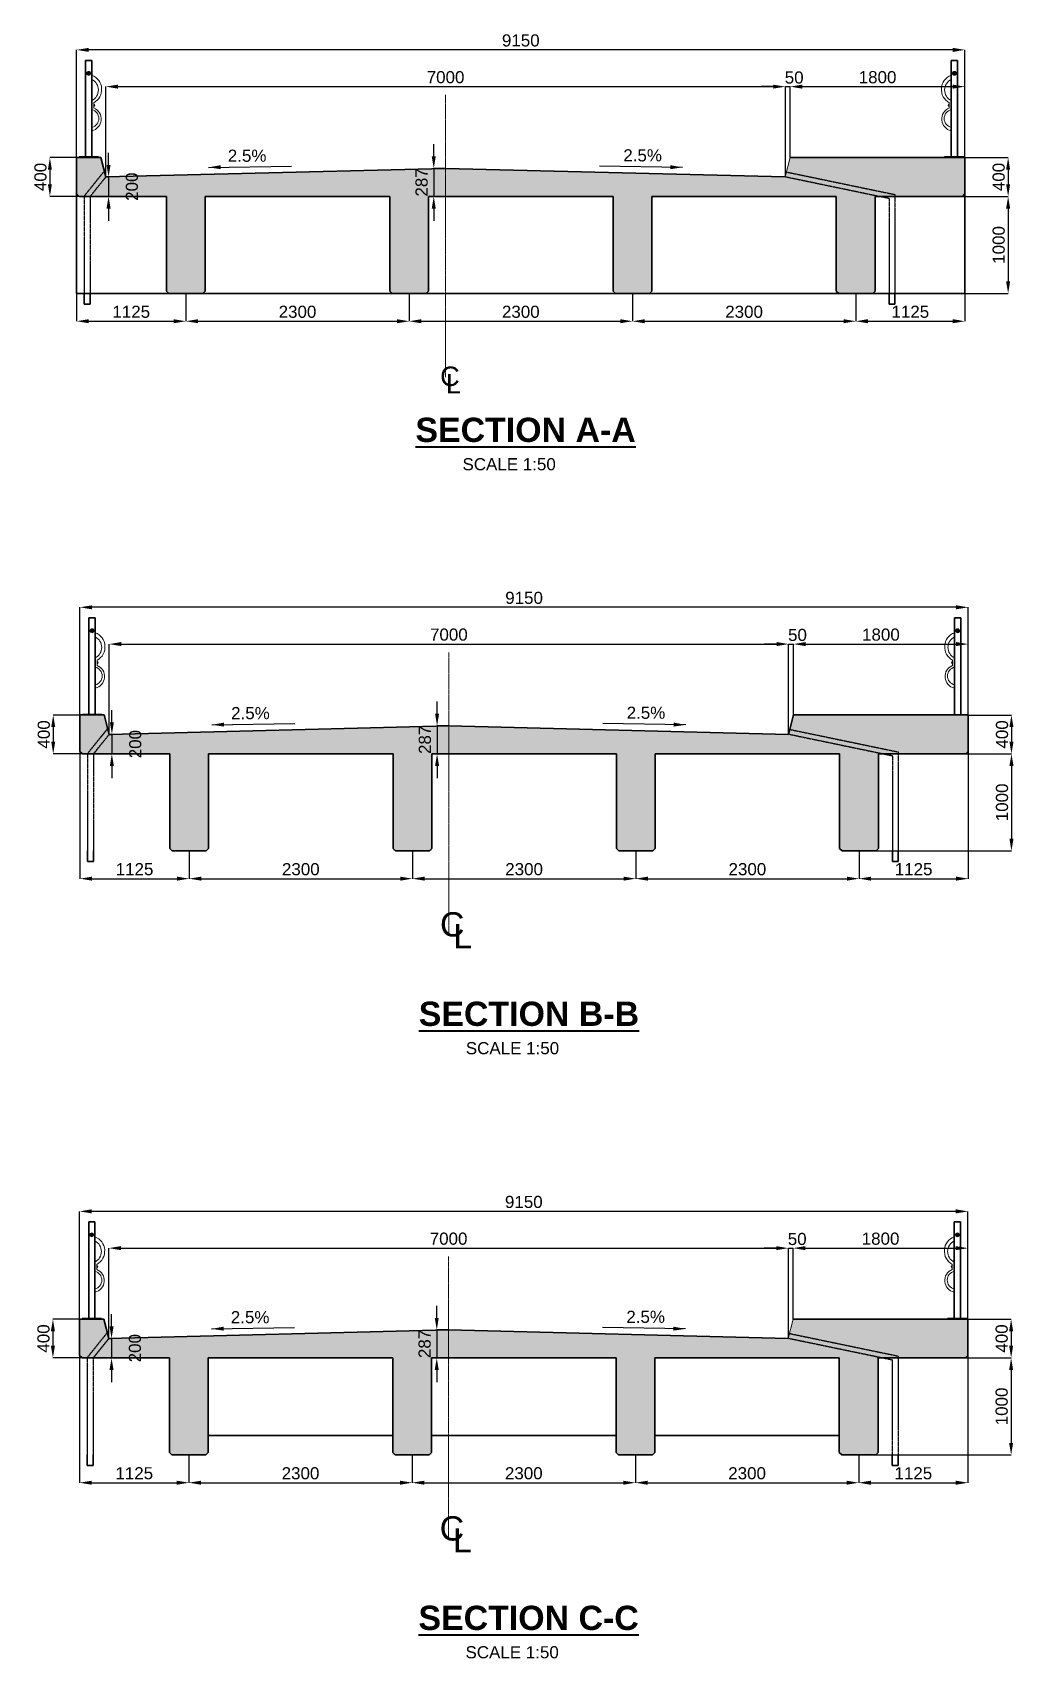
# Model space of a CAD drawing. Header units: millimetres. Extents: x -1307360 to -9241, y 140559 to 432424.
# Drawn here: x -576669 to -556460, y 295178 to 328675 of the extents above; entities that cross this region are included whole.
import ezdxf

# ---------------------------------------------------------------- set-up
doc = ezdxf.new("R2010")
doc.units = ezdxf.units.MM
doc.header["$MEASUREMENT"] = 0
doc.linetypes.add('CENTER2', pattern=[1.125, 0.75, -0.125, 0.125, -0.125])
doc.linetypes.add('DASHED2', pattern=[0.375, 0.25, -0.125])
for name, color, linetype, lineweight in [('centreline', 4, 'CENTER2', 15), ('dimension', 252, 'Continuous', 20), ('hatch', 9, 'Continuous', 18), ('hidden', 5, 'DASHED2', 30), ('lettering', 120, 'Continuous', 25), ('outline', 3, 'Continuous', 35), ('titles', 2, 'Continuous', 40)]:
    doc.layers.add(name, color=color, linetype=linetype, lineweight=lineweight)
doc.styles.add('ARIAL', font='arial.ttf')
doc.dimstyles.new('Dimstyle_100', dxfattribs={"dimtxt": 250, "dimasz": 250, "dimexe": 66, "dimexo": 50, "dimgap": 50, "dimtad": 1, "dimdec": 0, "dimzin": 0, "dimdsep": 46, "dimtxsty": 'ARIAL', "dimcen": 0.09, "dimclrd": 256, "dimclre": 256, "dimclrt": 1, "dimadec": 0, "dimazin": 0, "dimtfac": 1, "dimtdec": 0, "dimtmove": 2, "dimatfit": 3, "dimfxl": 1, "dimtolj": 1, "dimtzin": 0, "dimarcsym": 0})
doc.dimstyles.new('scale_50', dxfattribs={"dimtxt": 250, "dimasz": 250, "dimexe": 0.25, "dimexo": 0.25, "dimgap": 66, "dimtad": 1, "dimdec": 0, "dimlfac": 0.5, "dimzin": 0, "dimdsep": 46, "dimtxsty": 'ARIAL', "dimcen": 0.09, "dimclrd": 4, "dimclre": 5, "dimclrt": 1, "dimadec": 0, "dimazin": 0, "dimtfac": 1, "dimtdec": 0, "dimtmove": 2, "dimatfit": 3, "dimfxl": 1, "dimtolj": 1, "dimtzin": 0, "dimarcsym": 0})

msp = doc.modelspace()

# ---------------------------------------------------------------- texts
at = {"layer": 'lettering', "attachment_point": 1, "style": 'ARIAL'}
for s, insert, char_height, width in [('2.5%', (-564497.9, 326270.6), 250, 1634.544), ('2.5%', (-572646.2, 326262.6), 250, 1634.544), ('C', (-568271.8, 321792.9), 400, 1634.544), ('L', (-568152.5, 321640), 400, 1867.401), ('2.5%', (-572577.4, 314778.6), 250, 1634.544), ('2.5%', (-564429.1, 314786.6), 250, 1634.544), ('C', (-568274.4, 310552.3), 500, 1634.544), ('L', (-567999.7, 310307), 500, 1867.401), ('2.5%', (-572584.1, 302333.8), 250, 1634.544), ('2.5%', (-564435.8, 302341.8), 250, 1634.544), ('C', (-568281.1, 298107.6), 500, 1634.544), ('L', (-568006.4, 297862.3), 500, 1867.401)]:
    msp.add_mtext(s, dxfattribs=dict(at, insert=insert, char_height=char_height, width=width))
at = {"layer": 'titles', "char_height": 400, "width": 14716.524, "attachment_point": 1, "style": 'ARIAL'}
for s, insert in [('{\\fArial|b1|i0|c0|p34;\\H1.25x;\\LSECTION A-A\\l\\P\\fArial|b0|i0|c0|p34;\\H0.5x;          SCALE 1:50}', (-568781.2, 320739.9)), ('{\\fArial|b1|i0|c0|p34;\\H1.25x;\\LSECTION B-B\\l\\P\\fArial|b0|i0|c0|p34;\\H0.5x;          SCALE 1:50}', (-568712.4, 308709.5)), ('{\\fArial|b1|i0|c0|p34;\\H1.25x;\\LSECTION C-C\\l\\P\\fArial|b0|i0|c0|p34;\\H0.5x;          SCALE 1:50}', (-568719.1, 296264.7))]:
    msp.add_mtext(s, dxfattribs=dict(at, insert=insert))

# ---------------------------------------------------------------- blocks, each defined once
blk = doc.blocks.new('*D12')
at = {"layer": 'Defpoints', "color": 0, "transparency": 16777216}
for p in [(-575160, 325699), (-575160, 325299), (-575103, 325299)]:
    blk.add_point(p, dxfattribs=at)
at = {"layer": 'dimension', "color": 4, "lineweight": -2, "transparency": 16777216}
for p, q in [((-575103, 325949), (-575103, 326199)), ((-575103, 325699), (-575103, 325299)), ((-575103, 325049), (-575103, 324799))]:
    blk.add_line(p, q, dxfattribs=at)
at = {"layer": 'dimension', "color": 5, "lineweight": -2, "transparency": 16777216}
for p, q in [((-575160, 325699), (-575103, 325699)), ((-575160, 325299), (-575103, 325299))]:
    blk.add_line(p, q, dxfattribs=at)
at = {"layer": 'dimension', "color": 4, "transparency": 16777216}
for points in [[(-575145, 325949), (-575061, 325949), (-575103, 325699)], [(-575145, 325049), (-575061, 325049), (-575103, 325299)]]:
    blk.add_solid(points, dxfattribs=at)
at = {"layer": 'dimension', "color": 1, "transparency": 16777216, "insert": (-574621, 325499), "char_height": 250, "attachment_point": 5, "rotation": 90, "style": 'ARIAL'}
blk.add_mtext('\\A1;200', dxfattribs=at)
blk = doc.blocks.new('*D0')
at = {"layer": 'Defpoints', "color": 0, "transparency": 16777216}
for p in [(-575760, 328318), (-575760, 326099), (-557460, 326099)]:
    blk.add_point(p, dxfattribs=at)
at = {"layer": 'dimension', "color": 5, "lineweight": -2, "transparency": 16777216}
for p, q in [((-575760, 326099), (-575760, 328318)), ((-557460, 326099), (-557460, 328318))]:
    blk.add_line(p, q, dxfattribs=at)
at = {"layer": 'dimension', "color": 4, "lineweight": -2, "transparency": 16777216}
blk.add_line((-557710, 328318), (-575510, 328318), dxfattribs=at)
at = {"layer": 'dimension', "color": 4, "transparency": 16777216}
for points in [[(-575510, 328359), (-575510, 328276), (-575760, 328318)], [(-557710, 328359), (-557710, 328276), (-557460, 328318)]]:
    blk.add_solid(points, dxfattribs=at)
at = {"layer": 'dimension', "color": 1, "transparency": 16777216, "insert": (-566610, 328511), "char_height": 250, "attachment_point": 5, "style": 'ARIAL'}
blk.add_mtext('\\A1;9150', dxfattribs=at)
blk = doc.blocks.new('*D13')
at = {"layer": 'Defpoints', "color": 0, "transparency": 16777216}
for p in [(-575760, 323299), (-573510, 323299), (-573510, 322727)]:
    blk.add_point(p, dxfattribs=at)
at = {"layer": 'dimension', "color": 5, "lineweight": -2, "transparency": 16777216}
for p, q in [((-575760, 323299), (-575760, 322727)), ((-573510, 323299), (-573510, 322727))]:
    blk.add_line(p, q, dxfattribs=at)
at = {"layer": 'dimension', "color": 4, "lineweight": -2, "transparency": 16777216}
blk.add_line((-575510, 322727), (-573760, 322727), dxfattribs=at)
at = {"layer": 'dimension', "color": 4, "transparency": 16777216}
for points in [[(-575510, 322769), (-575510, 322686), (-575760, 322727)], [(-573760, 322769), (-573760, 322686), (-573510, 322727)]]:
    blk.add_solid(points, dxfattribs=at)
at = {"layer": 'dimension', "color": 1, "transparency": 16777216, "insert": (-574635, 322921), "char_height": 250, "attachment_point": 5, "style": 'ARIAL'}
blk.add_mtext('\\A1;1125', dxfattribs=at)
blk = doc.blocks.new('*D14')
at = {"layer": 'Defpoints', "color": 0, "transparency": 16777216}
for p in [(-573510, 323299), (-568910, 323299), (-568910, 322727)]:
    blk.add_point(p, dxfattribs=at)
at = {"layer": 'dimension', "color": 5, "lineweight": -2, "transparency": 16777216}
for p, q in [((-573510, 323299), (-573510, 322727)), ((-568910, 323299), (-568910, 322727))]:
    blk.add_line(p, q, dxfattribs=at)
at = {"layer": 'dimension', "color": 4, "lineweight": -2, "transparency": 16777216}
blk.add_line((-573260, 322727), (-569160, 322727), dxfattribs=at)
at = {"layer": 'dimension', "color": 4, "transparency": 16777216}
for points in [[(-573260, 322769), (-573260, 322686), (-573510, 322727)], [(-569160, 322769), (-569160, 322686), (-568910, 322727)]]:
    blk.add_solid(points, dxfattribs=at)
at = {"layer": 'dimension', "color": 1, "transparency": 16777216, "insert": (-571210, 322921), "char_height": 250, "attachment_point": 5, "style": 'ARIAL'}
blk.add_mtext('\\A1;2300', dxfattribs=at)
blk = doc.blocks.new('*D1')
at = {"layer": 'Defpoints', "color": 0, "transparency": 16777216}
for p in [(-568910, 323299), (-564310, 323299), (-564310, 322727)]:
    blk.add_point(p, dxfattribs=at)
at = {"layer": 'dimension', "color": 5, "lineweight": -2, "transparency": 16777216}
for p, q in [((-568910, 323299), (-568910, 322727)), ((-564310, 323299), (-564310, 322727))]:
    blk.add_line(p, q, dxfattribs=at)
at = {"layer": 'dimension', "color": 4, "lineweight": -2, "transparency": 16777216}
blk.add_line((-568660, 322727), (-564560, 322727), dxfattribs=at)
at = {"layer": 'dimension', "color": 4, "transparency": 16777216}
for points in [[(-568660, 322769), (-568660, 322686), (-568910, 322727)], [(-564560, 322769), (-564560, 322686), (-564310, 322727)]]:
    blk.add_solid(points, dxfattribs=at)
at = {"layer": 'dimension', "color": 1, "transparency": 16777216, "insert": (-566610, 322921), "char_height": 250, "attachment_point": 5, "style": 'ARIAL'}
blk.add_mtext('\\A1;2300', dxfattribs=at)
blk = doc.blocks.new('*D15')
at = {"layer": 'Defpoints', "color": 0, "transparency": 16777216}
for p in [(-564310, 323299), (-559710, 323299), (-559710, 322727)]:
    blk.add_point(p, dxfattribs=at)
at = {"layer": 'dimension', "color": 5, "lineweight": -2, "transparency": 16777216}
for p, q in [((-564310, 323299), (-564310, 322727)), ((-559710, 323299), (-559710, 322727))]:
    blk.add_line(p, q, dxfattribs=at)
at = {"layer": 'dimension', "color": 4, "lineweight": -2, "transparency": 16777216}
blk.add_line((-564060, 322727), (-559960, 322727), dxfattribs=at)
at = {"layer": 'dimension', "color": 4, "transparency": 16777216}
for points in [[(-564060, 322769), (-564060, 322686), (-564310, 322727)], [(-559960, 322769), (-559960, 322686), (-559710, 322727)]]:
    blk.add_solid(points, dxfattribs=at)
at = {"layer": 'dimension', "color": 1, "transparency": 16777216, "insert": (-562010, 322921), "char_height": 250, "attachment_point": 5, "style": 'ARIAL'}
blk.add_mtext('\\A1;2300', dxfattribs=at)
blk = doc.blocks.new('*D16')
at = {"layer": 'Defpoints', "color": 0, "transparency": 16777216}
for p in [(-559710, 323299), (-557460, 323299), (-557460, 322727)]:
    blk.add_point(p, dxfattribs=at)
at = {"layer": 'dimension', "color": 5, "lineweight": -2, "transparency": 16777216}
for p, q in [((-559710, 323299), (-559710, 322727)), ((-557460, 323299), (-557460, 322727))]:
    blk.add_line(p, q, dxfattribs=at)
at = {"layer": 'dimension', "color": 4, "lineweight": -2, "transparency": 16777216}
blk.add_line((-559460, 322727), (-557710, 322727), dxfattribs=at)
at = {"layer": 'dimension', "color": 4, "transparency": 16777216}
for points in [[(-559460, 322769), (-559460, 322686), (-559710, 322727)], [(-557710, 322769), (-557710, 322686), (-557460, 322727)]]:
    blk.add_solid(points, dxfattribs=at)
at = {"layer": 'dimension', "color": 1, "transparency": 16777216, "insert": (-558585, 322921), "char_height": 250, "attachment_point": 5, "style": 'ARIAL'}
blk.add_mtext('\\A1;1125', dxfattribs=at)
blk = doc.blocks.new('*D2')
at = {"layer": 'Defpoints', "color": 0, "transparency": 16777216}
for p in [(-568160, 325874), (-568403, 325299), (-568060, 325299)]:
    blk.add_point(p, dxfattribs=at)
at = {"layer": 'dimension', "color": 4, "lineweight": -2, "transparency": 16777216}
for p, q in [((-568403, 326124), (-568403, 326374)), ((-568403, 325874), (-568403, 325299)), ((-568403, 325049), (-568403, 324799))]:
    blk.add_line(p, q, dxfattribs=at)
at = {"layer": 'dimension', "color": 5, "lineweight": -2, "transparency": 16777216}
for p, q in [((-568160, 325874), (-568404, 325874)), ((-568061, 325299), (-568404, 325299))]:
    blk.add_line(p, q, dxfattribs=at)
at = {"layer": 'dimension', "color": 4, "transparency": 16777216}
for points in [[(-568445, 326124), (-568362, 326124), (-568403, 325874)], [(-568445, 325049), (-568362, 325049), (-568403, 325299)]]:
    blk.add_solid(points, dxfattribs=at)
at = {"layer": 'dimension', "color": 1, "transparency": 16777216, "insert": (-568653, 325587), "char_height": 250, "attachment_point": 5, "rotation": 90, "style": 'ARIAL'}
blk.add_mtext('\\A1;287', dxfattribs=at)
blk = doc.blocks.new('*D17')
at = {"layer": 'Defpoints', "color": 0, "transparency": 16777216}
for p in [(-557460, 326099), (-557510, 325299), (-556570, 325299)]:
    blk.add_point(p, dxfattribs=at)
at = {"layer": 'dimension', "color": 5, "lineweight": -2, "transparency": 16777216}
for p, q in [((-557460, 326099), (-556570, 326099)), ((-557510, 325299), (-556570, 325299))]:
    blk.add_line(p, q, dxfattribs=at)
at = {"layer": 'dimension', "color": 4, "lineweight": -2, "transparency": 16777216}
blk.add_line((-556570, 325849), (-556570, 325549), dxfattribs=at)
at = {"layer": 'dimension', "color": 4, "transparency": 16777216}
for points in [[(-556612, 325849), (-556529, 325849), (-556570, 326099)], [(-556612, 325549), (-556529, 325549), (-556570, 325299)]]:
    blk.add_solid(points, dxfattribs=at)
at = {"layer": 'dimension', "color": 1, "transparency": 16777216, "insert": (-556764, 325699), "char_height": 250, "attachment_point": 5, "rotation": 90, "style": 'ARIAL'}
blk.add_mtext('\\A1;400', dxfattribs=at)
blk = doc.blocks.new('*D18')
at = {"layer": 'Defpoints', "color": 0, "transparency": 16777216}
for p in [(-557510, 325299), (-559360, 323299), (-556570, 323299)]:
    blk.add_point(p, dxfattribs=at)
at = {"layer": 'dimension', "color": 5, "lineweight": -2, "transparency": 16777216}
for p, q in [((-557510, 325299), (-556570, 325299)), ((-559360, 323299), (-556570, 323299))]:
    blk.add_line(p, q, dxfattribs=at)
at = {"layer": 'dimension', "color": 4, "lineweight": -2, "transparency": 16777216}
blk.add_line((-556570, 325049), (-556570, 323549), dxfattribs=at)
at = {"layer": 'dimension', "color": 4, "transparency": 16777216}
for points in [[(-556612, 325049), (-556529, 325049), (-556570, 325299)], [(-556612, 323549), (-556529, 323549), (-556570, 323299)]]:
    blk.add_solid(points, dxfattribs=at)
at = {"layer": 'dimension', "color": 1, "transparency": 16777216, "insert": (-556764, 324299), "char_height": 250, "attachment_point": 5, "rotation": 90, "style": 'ARIAL'}
blk.add_mtext('\\A1;1000', dxfattribs=at)
blk = doc.blocks.new('*D19')
at = {"layer": 'Defpoints', "color": 0, "transparency": 16777216}
for p in [(-575760, 326099), (-576311, 325299), (-575700, 325299)]:
    blk.add_point(p, dxfattribs=at)
at = {"layer": 'dimension', "color": 5, "lineweight": -2, "transparency": 16777216}
for p, q in [((-575761, 326099), (-576312, 326099)), ((-575700, 325299), (-576312, 325299))]:
    blk.add_line(p, q, dxfattribs=at)
at = {"layer": 'dimension', "color": 4, "lineweight": -2, "transparency": 16777216}
blk.add_line((-576311, 325849), (-576311, 325549), dxfattribs=at)
at = {"layer": 'dimension', "color": 4, "transparency": 16777216}
for points in [[(-576353, 325849), (-576270, 325849), (-576311, 326099)], [(-576353, 325549), (-576270, 325549), (-576311, 325299)]]:
    blk.add_solid(points, dxfattribs=at)
at = {"layer": 'dimension', "color": 1, "transparency": 16777216, "insert": (-576505, 325699), "char_height": 250, "attachment_point": 5, "rotation": 90, "style": 'ARIAL'}
blk.add_mtext('\\A1;400', dxfattribs=at)
blk = doc.blocks.new('*D3')
at = {"layer": 'Defpoints', "color": 0, "transparency": 16777216}
for p in [(-561160, 327560), (-575160, 325699), (-561160, 325699)]:
    blk.add_point(p, dxfattribs=at)
at = {"layer": 'dimension', "color": 5, "lineweight": -2, "transparency": 16777216}
for p, q in [((-575160, 325699), (-575160, 327560)), ((-561160, 325699), (-561160, 327560))]:
    blk.add_line(p, q, dxfattribs=at)
at = {"layer": 'dimension', "color": 4, "lineweight": -2, "transparency": 16777216}
blk.add_line((-574910, 327560), (-561410, 327560), dxfattribs=at)
at = {"layer": 'dimension', "color": 4, "transparency": 16777216}
for points in [[(-574910, 327602), (-574910, 327519), (-575160, 327560)], [(-561410, 327602), (-561410, 327519), (-561160, 327560)]]:
    blk.add_solid(points, dxfattribs=at)
at = {"layer": 'dimension', "color": 1, "transparency": 16777216, "insert": (-568160, 327754), "char_height": 250, "attachment_point": 5, "style": 'ARIAL'}
blk.add_mtext('\\A1;7000', dxfattribs=at)
blk = doc.blocks.new('*D20')
at = {"layer": 'Defpoints', "color": 0, "transparency": 16777216}
for p in [(-561060, 327560), (-561060, 326099), (-561160, 325699)]:
    blk.add_point(p, dxfattribs=at)
at = {"layer": 'dimension', "color": 4, "lineweight": -2, "transparency": 16777216}
for p, q in [((-561410, 327560), (-561660, 327560)), ((-561160, 327560), (-561060, 327560)), ((-560810, 327560), (-560560, 327560))]:
    blk.add_line(p, q, dxfattribs=at)
at = {"layer": 'dimension', "color": 5, "lineweight": -2, "transparency": 16777216}
for p, q in [((-561160, 325699), (-561160, 327560)), ((-561060, 326099), (-561060, 327560))]:
    blk.add_line(p, q, dxfattribs=at)
at = {"layer": 'dimension', "color": 4, "transparency": 16777216}
for points in [[(-561410, 327602), (-561410, 327519), (-561160, 327560)], [(-560810, 327602), (-560810, 327519), (-561060, 327560)]]:
    blk.add_solid(points, dxfattribs=at)
at = {"layer": 'dimension', "color": 1, "transparency": 16777216, "insert": (-560978, 327747), "char_height": 250, "attachment_point": 5, "style": 'ARIAL'}
blk.add_mtext('\\A1;50', dxfattribs=at)
blk = doc.blocks.new('*D21')
at = {"layer": 'Defpoints', "color": 0, "transparency": 16777216}
for p in [(-557460, 327560), (-561060, 326099), (-557460, 326099)]:
    blk.add_point(p, dxfattribs=at)
at = {"layer": 'dimension', "color": 5, "lineweight": -2, "transparency": 16777216}
for p, q in [((-561060, 326099), (-561060, 327560)), ((-557460, 326099), (-557460, 327560))]:
    blk.add_line(p, q, dxfattribs=at)
at = {"layer": 'dimension', "color": 4, "lineweight": -2, "transparency": 16777216}
blk.add_line((-560810, 327560), (-557710, 327560), dxfattribs=at)
at = {"layer": 'dimension', "color": 4, "transparency": 16777216}
for points in [[(-560810, 327602), (-560810, 327519), (-561060, 327560)], [(-557710, 327602), (-557710, 327519), (-557460, 327560)]]:
    blk.add_solid(points, dxfattribs=at)
at = {"layer": 'dimension', "color": 1, "transparency": 16777216, "insert": (-559260, 327754), "char_height": 250, "attachment_point": 5, "style": 'ARIAL'}
blk.add_mtext('\\A1;1800', dxfattribs=at)
blk = doc.blocks.new('*D22')
at = {"layer": 'Defpoints', "color": 0, "transparency": 16777216}
for p in [(-557391, 316076), (-560992, 314615), (-557391, 314615)]:
    blk.add_point(p, dxfattribs=at)
at = {"layer": 'dimension', "color": 5, "lineweight": -2, "transparency": 16777216}
for p, q in [((-560992, 314615), (-560992, 316076)), ((-557391, 314615), (-557391, 316076))]:
    blk.add_line(p, q, dxfattribs=at)
at = {"layer": 'dimension', "color": 4, "lineweight": -2, "transparency": 16777216}
blk.add_line((-560742, 316076), (-557641, 316076), dxfattribs=at)
at = {"layer": 'dimension', "color": 4, "transparency": 16777216}
for points in [[(-560742, 316118), (-560742, 316035), (-560992, 316076)], [(-557641, 316118), (-557641, 316035), (-557391, 316076)]]:
    blk.add_solid(points, dxfattribs=at)
at = {"layer": 'dimension', "color": 1, "transparency": 16777216, "insert": (-559191, 316270), "char_height": 250, "attachment_point": 5, "style": 'ARIAL'}
blk.add_mtext('\\A1;1800', dxfattribs=at)
blk = doc.blocks.new('*D23')
at = {"layer": 'Defpoints', "color": 0, "transparency": 16777216}
for p in [(-560992, 316076), (-560992, 314615), (-561092, 314215)]:
    blk.add_point(p, dxfattribs=at)
at = {"layer": 'dimension', "color": 4, "lineweight": -2, "transparency": 16777216}
for p, q in [((-561342, 316076), (-561592, 316076)), ((-561092, 316076), (-560992, 316076)), ((-560742, 316076), (-560492, 316076))]:
    blk.add_line(p, q, dxfattribs=at)
at = {"layer": 'dimension', "color": 5, "lineweight": -2, "transparency": 16777216}
for p, q in [((-561092, 314215), (-561092, 316076)), ((-560992, 314615), (-560992, 316076))]:
    blk.add_line(p, q, dxfattribs=at)
at = {"layer": 'dimension', "color": 4, "transparency": 16777216}
for points in [[(-561342, 316118), (-561342, 316035), (-561092, 316076)], [(-560742, 316118), (-560742, 316035), (-560992, 316076)]]:
    blk.add_solid(points, dxfattribs=at)
at = {"layer": 'dimension', "color": 1, "transparency": 16777216, "insert": (-560910, 316263), "char_height": 250, "attachment_point": 5, "style": 'ARIAL'}
blk.add_mtext('\\A1;50', dxfattribs=at)
blk = doc.blocks.new('*D4')
at = {"layer": 'Defpoints', "color": 0, "transparency": 16777216}
for p in [(-561092, 316076), (-575092, 314215), (-561092, 314215)]:
    blk.add_point(p, dxfattribs=at)
at = {"layer": 'dimension', "color": 5, "lineweight": -2, "transparency": 16777216}
for p, q in [((-575092, 314215), (-575092, 316076)), ((-561092, 314215), (-561092, 316076))]:
    blk.add_line(p, q, dxfattribs=at)
at = {"layer": 'dimension', "color": 4, "lineweight": -2, "transparency": 16777216}
blk.add_line((-574842, 316076), (-561342, 316076), dxfattribs=at)
at = {"layer": 'dimension', "color": 4, "transparency": 16777216}
for points in [[(-574842, 316118), (-574842, 316035), (-575092, 316076)], [(-561342, 316118), (-561342, 316035), (-561092, 316076)]]:
    blk.add_solid(points, dxfattribs=at)
at = {"layer": 'dimension', "color": 1, "transparency": 16777216, "insert": (-568092, 316270), "char_height": 250, "attachment_point": 5, "style": 'ARIAL'}
blk.add_mtext('\\A1;7000', dxfattribs=at)
blk = doc.blocks.new('*D24')
at = {"layer": 'Defpoints', "color": 0, "transparency": 16777216}
for p in [(-575692, 314615), (-576243, 313815), (-575631, 313815)]:
    blk.add_point(p, dxfattribs=at)
at = {"layer": 'dimension', "color": 5, "lineweight": -2, "transparency": 16777216}
for p, q in [((-575692, 314615), (-576243, 314615)), ((-575631, 313815), (-576243, 313815))]:
    blk.add_line(p, q, dxfattribs=at)
at = {"layer": 'dimension', "color": 4, "lineweight": -2, "transparency": 16777216}
blk.add_line((-576243, 314365), (-576243, 314065), dxfattribs=at)
at = {"layer": 'dimension', "color": 4, "transparency": 16777216}
for points in [[(-576284, 314365), (-576201, 314365), (-576243, 314615)], [(-576284, 314065), (-576201, 314065), (-576243, 313815)]]:
    blk.add_solid(points, dxfattribs=at)
at = {"layer": 'dimension', "color": 1, "transparency": 16777216, "insert": (-576436, 314215), "char_height": 250, "attachment_point": 5, "rotation": 90, "style": 'ARIAL'}
blk.add_mtext('\\A1;400', dxfattribs=at)
blk = doc.blocks.new('*D25')
at = {"layer": 'Defpoints', "color": 0, "transparency": 16777216}
for p in [(-557442, 313815), (-559292, 311815), (-556502, 311815)]:
    blk.add_point(p, dxfattribs=at)
at = {"layer": 'dimension', "color": 5, "lineweight": -2, "transparency": 16777216}
for p, q in [((-557441, 313815), (-556501, 313815)), ((-559291, 311815), (-556501, 311815))]:
    blk.add_line(p, q, dxfattribs=at)
at = {"layer": 'dimension', "color": 4, "lineweight": -2, "transparency": 16777216}
blk.add_line((-556502, 313565), (-556502, 312065), dxfattribs=at)
at = {"layer": 'dimension', "color": 4, "transparency": 16777216}
for points in [[(-556543, 313565), (-556460, 313565), (-556502, 313815)], [(-556543, 312065), (-556460, 312065), (-556502, 311815)]]:
    blk.add_solid(points, dxfattribs=at)
at = {"layer": 'dimension', "color": 1, "transparency": 16777216, "insert": (-556695, 312815), "char_height": 250, "attachment_point": 5, "rotation": 90, "style": 'ARIAL'}
blk.add_mtext('\\A1;1000', dxfattribs=at)
blk = doc.blocks.new('*D26')
at = {"layer": 'Defpoints', "color": 0, "transparency": 16777216}
for p in [(-557392, 314615), (-557442, 313815), (-556502, 313815)]:
    blk.add_point(p, dxfattribs=at)
at = {"layer": 'dimension', "color": 5, "lineweight": -2, "transparency": 16777216}
for p, q in [((-557391, 314615), (-556501, 314615)), ((-557441, 313815), (-556501, 313815))]:
    blk.add_line(p, q, dxfattribs=at)
at = {"layer": 'dimension', "color": 4, "lineweight": -2, "transparency": 16777216}
blk.add_line((-556502, 314365), (-556502, 314065), dxfattribs=at)
at = {"layer": 'dimension', "color": 4, "transparency": 16777216}
for points in [[(-556543, 314365), (-556460, 314365), (-556502, 314615)], [(-556543, 314065), (-556460, 314065), (-556502, 313815)]]:
    blk.add_solid(points, dxfattribs=at)
at = {"layer": 'dimension', "color": 1, "transparency": 16777216, "insert": (-556695, 314215), "char_height": 250, "attachment_point": 5, "rotation": 90, "style": 'ARIAL'}
blk.add_mtext('\\A1;400', dxfattribs=at)
blk = doc.blocks.new('*D5')
at = {"layer": 'Defpoints', "color": 0, "transparency": 16777216}
for p in [(-568091, 314390), (-568335, 313815), (-567992, 313815)]:
    blk.add_point(p, dxfattribs=at)
at = {"layer": 'dimension', "color": 4, "lineweight": -2, "transparency": 16777216}
for p, q in [((-568335, 314640), (-568335, 314890)), ((-568335, 314390), (-568335, 313815)), ((-568335, 313565), (-568335, 313315))]:
    blk.add_line(p, q, dxfattribs=at)
at = {"layer": 'dimension', "color": 5, "lineweight": -2, "transparency": 16777216}
for p, q in [((-568091, 314390), (-568335, 314390)), ((-567992, 313815), (-568335, 313815))]:
    blk.add_line(p, q, dxfattribs=at)
at = {"layer": 'dimension', "color": 4, "transparency": 16777216}
for points in [[(-568376, 314640), (-568293, 314640), (-568335, 314390)], [(-568376, 313565), (-568293, 313565), (-568335, 313815)]]:
    blk.add_solid(points, dxfattribs=at)
at = {"layer": 'dimension', "color": 1, "transparency": 16777216, "insert": (-568585, 314103), "char_height": 250, "attachment_point": 5, "rotation": 90, "style": 'ARIAL'}
blk.add_mtext('\\A1;287', dxfattribs=at)
blk = doc.blocks.new('*D27')
at = {"layer": 'Defpoints', "color": 0, "transparency": 16777216}
for p in [(-557392, 313865), (-559642, 311815), (-557392, 311243)]:
    blk.add_point(p, dxfattribs=at)
at = {"layer": 'dimension', "color": 5, "lineweight": -2, "transparency": 16777216}
for p, q in [((-557392, 313865), (-557392, 311243)), ((-559642, 311815), (-559642, 311243))]:
    blk.add_line(p, q, dxfattribs=at)
at = {"layer": 'dimension', "color": 4, "lineweight": -2, "transparency": 16777216}
blk.add_line((-559392, 311243), (-557642, 311243), dxfattribs=at)
at = {"layer": 'dimension', "color": 4, "transparency": 16777216}
for points in [[(-559392, 311285), (-559392, 311202), (-559642, 311243)], [(-557642, 311285), (-557642, 311202), (-557392, 311243)]]:
    blk.add_solid(points, dxfattribs=at)
at = {"layer": 'dimension', "color": 1, "transparency": 16777216, "insert": (-558517, 311437), "char_height": 250, "attachment_point": 5, "style": 'ARIAL'}
blk.add_mtext('\\A1;1125', dxfattribs=at)
blk = doc.blocks.new('*D28')
at = {"layer": 'Defpoints', "color": 0, "transparency": 16777216}
for p in [(-564242, 311815), (-559642, 311815), (-559642, 311243)]:
    blk.add_point(p, dxfattribs=at)
at = {"layer": 'dimension', "color": 5, "lineweight": -2, "transparency": 16777216}
for p, q in [((-564242, 311815), (-564242, 311243)), ((-559642, 311815), (-559642, 311243))]:
    blk.add_line(p, q, dxfattribs=at)
at = {"layer": 'dimension', "color": 4, "lineweight": -2, "transparency": 16777216}
blk.add_line((-563992, 311243), (-559892, 311243), dxfattribs=at)
at = {"layer": 'dimension', "color": 4, "transparency": 16777216}
for points in [[(-563992, 311285), (-563992, 311202), (-564242, 311243)], [(-559892, 311285), (-559892, 311202), (-559642, 311243)]]:
    blk.add_solid(points, dxfattribs=at)
at = {"layer": 'dimension', "color": 1, "transparency": 16777216, "insert": (-561942, 311437), "char_height": 250, "attachment_point": 5, "style": 'ARIAL'}
blk.add_mtext('\\A1;2300', dxfattribs=at)
blk = doc.blocks.new('*D6')
at = {"layer": 'Defpoints', "color": 0, "transparency": 16777216}
for p in [(-568842, 311815), (-564242, 311815), (-564242, 311243)]:
    blk.add_point(p, dxfattribs=at)
at = {"layer": 'dimension', "color": 5, "lineweight": -2, "transparency": 16777216}
for p, q in [((-568842, 311815), (-568842, 311243)), ((-564242, 311815), (-564242, 311243))]:
    blk.add_line(p, q, dxfattribs=at)
at = {"layer": 'dimension', "color": 4, "lineweight": -2, "transparency": 16777216}
blk.add_line((-568592, 311243), (-564492, 311243), dxfattribs=at)
at = {"layer": 'dimension', "color": 4, "transparency": 16777216}
for points in [[(-568592, 311285), (-568592, 311202), (-568842, 311243)], [(-564492, 311285), (-564492, 311202), (-564242, 311243)]]:
    blk.add_solid(points, dxfattribs=at)
at = {"layer": 'dimension', "color": 1, "transparency": 16777216, "insert": (-566542, 311437), "char_height": 250, "attachment_point": 5, "style": 'ARIAL'}
blk.add_mtext('\\A1;2300', dxfattribs=at)
blk = doc.blocks.new('*D29')
at = {"layer": 'Defpoints', "color": 0, "transparency": 16777216}
for p in [(-573442, 311815), (-568842, 311815), (-568842, 311243)]:
    blk.add_point(p, dxfattribs=at)
at = {"layer": 'dimension', "color": 5, "lineweight": -2, "transparency": 16777216}
for p, q in [((-573442, 311815), (-573442, 311243)), ((-568842, 311815), (-568842, 311243))]:
    blk.add_line(p, q, dxfattribs=at)
at = {"layer": 'dimension', "color": 4, "lineweight": -2, "transparency": 16777216}
blk.add_line((-573192, 311243), (-569092, 311243), dxfattribs=at)
at = {"layer": 'dimension', "color": 4, "transparency": 16777216}
for points in [[(-573192, 311285), (-573192, 311202), (-573442, 311243)], [(-569092, 311285), (-569092, 311202), (-568842, 311243)]]:
    blk.add_solid(points, dxfattribs=at)
at = {"layer": 'dimension', "color": 1, "transparency": 16777216, "insert": (-571142, 311437), "char_height": 250, "attachment_point": 5, "style": 'ARIAL'}
blk.add_mtext('\\A1;2300', dxfattribs=at)
blk = doc.blocks.new('*D30')
at = {"layer": 'Defpoints', "color": 0, "transparency": 16777216}
for p in [(-575692, 313865), (-573442, 311815), (-573442, 311243)]:
    blk.add_point(p, dxfattribs=at)
at = {"layer": 'dimension', "color": 5, "lineweight": -2, "transparency": 16777216}
for p, q in [((-575692, 313865), (-575692, 311243)), ((-573442, 311815), (-573442, 311243))]:
    blk.add_line(p, q, dxfattribs=at)
at = {"layer": 'dimension', "color": 4, "lineweight": -2, "transparency": 16777216}
blk.add_line((-575442, 311243), (-573692, 311243), dxfattribs=at)
at = {"layer": 'dimension', "color": 4, "transparency": 16777216}
for points in [[(-575442, 311285), (-575442, 311202), (-575692, 311243)], [(-573692, 311285), (-573692, 311202), (-573442, 311243)]]:
    blk.add_solid(points, dxfattribs=at)
at = {"layer": 'dimension', "color": 1, "transparency": 16777216, "insert": (-574567, 311437), "char_height": 250, "attachment_point": 5, "style": 'ARIAL'}
blk.add_mtext('\\A1;1125', dxfattribs=at)
blk = doc.blocks.new('*D7')
at = {"layer": 'Defpoints', "color": 0, "transparency": 16777216}
for p in [(-575692, 316834), (-575692, 314615), (-557392, 314615)]:
    blk.add_point(p, dxfattribs=at)
at = {"layer": 'dimension', "color": 5, "lineweight": -2, "transparency": 16777216}
for p, q in [((-575692, 314615), (-575692, 316834)), ((-557392, 314615), (-557392, 316834))]:
    blk.add_line(p, q, dxfattribs=at)
at = {"layer": 'dimension', "color": 4, "lineweight": -2, "transparency": 16777216}
blk.add_line((-557642, 316834), (-575442, 316834), dxfattribs=at)
at = {"layer": 'dimension', "color": 4, "transparency": 16777216}
for points in [[(-575442, 316875), (-575442, 316792), (-575692, 316834)], [(-557642, 316875), (-557642, 316792), (-557392, 316834)]]:
    blk.add_solid(points, dxfattribs=at)
at = {"layer": 'dimension', "color": 1, "transparency": 16777216, "insert": (-566542, 317027), "char_height": 250, "attachment_point": 5, "style": 'ARIAL'}
blk.add_mtext('\\A1;9150', dxfattribs=at)
blk = doc.blocks.new('*D31')
at = {"layer": 'Defpoints', "color": 0, "transparency": 16777216}
for p in [(-575092, 314215), (-575092, 313815), (-575034, 313815)]:
    blk.add_point(p, dxfattribs=at)
at = {"layer": 'dimension', "color": 4, "lineweight": -2, "transparency": 16777216}
for p, q in [((-575034, 314465), (-575034, 314715)), ((-575034, 314215), (-575034, 313815)), ((-575034, 313565), (-575034, 313315))]:
    blk.add_line(p, q, dxfattribs=at)
at = {"layer": 'dimension', "color": 5, "lineweight": -2, "transparency": 16777216}
for p, q in [((-575091, 314215), (-575034, 314215)), ((-575091, 313815), (-575034, 313815))]:
    blk.add_line(p, q, dxfattribs=at)
at = {"layer": 'dimension', "color": 4, "transparency": 16777216}
for points in [[(-575076, 314465), (-574993, 314465), (-575034, 314215)], [(-575076, 313565), (-574993, 313565), (-575034, 313815)]]:
    blk.add_solid(points, dxfattribs=at)
at = {"layer": 'dimension', "color": 1, "transparency": 16777216, "insert": (-574552, 314015), "char_height": 250, "attachment_point": 5, "rotation": 90, "style": 'ARIAL'}
blk.add_mtext('\\A1;200', dxfattribs=at)
blk = doc.blocks.new('*D32')
at = {"layer": 'Defpoints', "color": 0, "transparency": 16777216}
for p in [(-557398, 303631), (-560998, 302170), (-557398, 302170)]:
    blk.add_point(p, dxfattribs=at)
at = {"layer": 'dimension', "color": 5, "lineweight": -2, "transparency": 16777216}
for p, q in [((-560998, 302171), (-560998, 303632)), ((-557398, 302171), (-557398, 303632))]:
    blk.add_line(p, q, dxfattribs=at)
at = {"layer": 'dimension', "color": 4, "lineweight": -2, "transparency": 16777216}
blk.add_line((-560748, 303631), (-557648, 303631), dxfattribs=at)
at = {"layer": 'dimension', "color": 4, "transparency": 16777216}
for points in [[(-560748, 303673), (-560748, 303590), (-560998, 303631)], [(-557648, 303673), (-557648, 303590), (-557398, 303631)]]:
    blk.add_solid(points, dxfattribs=at)
at = {"layer": 'dimension', "color": 1, "transparency": 16777216, "insert": (-559198, 303825), "char_height": 250, "attachment_point": 5, "style": 'ARIAL'}
blk.add_mtext('\\A1;1800', dxfattribs=at)
blk = doc.blocks.new('*D33')
at = {"layer": 'Defpoints', "color": 0, "transparency": 16777216}
for p in [(-560998, 303631), (-560998, 302170), (-561098, 301770)]:
    blk.add_point(p, dxfattribs=at)
at = {"layer": 'dimension', "color": 4, "lineweight": -2, "transparency": 16777216}
for p, q in [((-561348, 303631), (-561598, 303631)), ((-561098, 303631), (-560998, 303631)), ((-560748, 303631), (-560498, 303631))]:
    blk.add_line(p, q, dxfattribs=at)
at = {"layer": 'dimension', "color": 5, "lineweight": -2, "transparency": 16777216}
for p, q in [((-561098, 301771), (-561098, 303632)), ((-560998, 302171), (-560998, 303632))]:
    blk.add_line(p, q, dxfattribs=at)
at = {"layer": 'dimension', "color": 4, "transparency": 16777216}
for points in [[(-561348, 303673), (-561348, 303590), (-561098, 303631)], [(-560748, 303673), (-560748, 303590), (-560998, 303631)]]:
    blk.add_solid(points, dxfattribs=at)
at = {"layer": 'dimension', "color": 1, "transparency": 16777216, "insert": (-560916, 303819), "char_height": 250, "attachment_point": 5, "style": 'ARIAL'}
blk.add_mtext('\\A1;50', dxfattribs=at)
blk = doc.blocks.new('*D8')
at = {"layer": 'Defpoints', "color": 0, "transparency": 16777216}
for p in [(-561098, 303631), (-575098, 301770), (-561098, 301770)]:
    blk.add_point(p, dxfattribs=at)
at = {"layer": 'dimension', "color": 5, "lineweight": -2, "transparency": 16777216}
for p, q in [((-575098, 301771), (-575098, 303632)), ((-561098, 301771), (-561098, 303632))]:
    blk.add_line(p, q, dxfattribs=at)
at = {"layer": 'dimension', "color": 4, "lineweight": -2, "transparency": 16777216}
blk.add_line((-574848, 303631), (-561348, 303631), dxfattribs=at)
at = {"layer": 'dimension', "color": 4, "transparency": 16777216}
for points in [[(-574848, 303673), (-574848, 303590), (-575098, 303631)], [(-561348, 303673), (-561348, 303590), (-561098, 303631)]]:
    blk.add_solid(points, dxfattribs=at)
at = {"layer": 'dimension', "color": 1, "transparency": 16777216, "insert": (-568098, 303825), "char_height": 250, "attachment_point": 5, "style": 'ARIAL'}
blk.add_mtext('\\A1;7000', dxfattribs=at)
blk = doc.blocks.new('*D34')
at = {"layer": 'Defpoints', "color": 0, "transparency": 16777216}
for p in [(-575698, 302170), (-576249, 301370), (-575638, 301370)]:
    blk.add_point(p, dxfattribs=at)
at = {"layer": 'dimension', "color": 5, "lineweight": -2, "transparency": 16777216}
for p, q in [((-575699, 302170), (-576250, 302170)), ((-575638, 301370), (-576250, 301370))]:
    blk.add_line(p, q, dxfattribs=at)
at = {"layer": 'dimension', "color": 4, "lineweight": -2, "transparency": 16777216}
blk.add_line((-576249, 301920), (-576249, 301620), dxfattribs=at)
at = {"layer": 'dimension', "color": 4, "transparency": 16777216}
for points in [[(-576291, 301920), (-576208, 301920), (-576249, 302170)], [(-576291, 301620), (-576208, 301620), (-576249, 301370)]]:
    blk.add_solid(points, dxfattribs=at)
at = {"layer": 'dimension', "color": 1, "transparency": 16777216, "insert": (-576443, 301770), "char_height": 250, "attachment_point": 5, "rotation": 90, "style": 'ARIAL'}
blk.add_mtext('\\A1;400', dxfattribs=at)
blk = doc.blocks.new('*D35')
at = {"layer": 'Defpoints', "color": 0, "transparency": 16777216}
for p in [(-557448, 301370), (-559298, 299370), (-556508, 299370)]:
    blk.add_point(p, dxfattribs=at)
at = {"layer": 'dimension', "color": 5, "lineweight": -2, "transparency": 16777216}
for p, q in [((-557448, 301370), (-556508, 301370)), ((-559298, 299370), (-556508, 299370))]:
    blk.add_line(p, q, dxfattribs=at)
at = {"layer": 'dimension', "color": 4, "lineweight": -2, "transparency": 16777216}
blk.add_line((-556508, 301120), (-556508, 299620), dxfattribs=at)
at = {"layer": 'dimension', "color": 4, "transparency": 16777216}
for points in [[(-556550, 301120), (-556467, 301120), (-556508, 301370)], [(-556550, 299620), (-556467, 299620), (-556508, 299370)]]:
    blk.add_solid(points, dxfattribs=at)
at = {"layer": 'dimension', "color": 1, "transparency": 16777216, "insert": (-556702, 300370), "char_height": 250, "attachment_point": 5, "rotation": 90, "style": 'ARIAL'}
blk.add_mtext('\\A1;1000', dxfattribs=at)
blk = doc.blocks.new('*D36')
at = {"layer": 'Defpoints', "color": 0, "transparency": 16777216}
for p in [(-557398, 302170), (-557448, 301370), (-556508, 301370)]:
    blk.add_point(p, dxfattribs=at)
at = {"layer": 'dimension', "color": 5, "lineweight": -2, "transparency": 16777216}
for p, q in [((-557398, 302170), (-556508, 302170)), ((-557448, 301370), (-556508, 301370))]:
    blk.add_line(p, q, dxfattribs=at)
at = {"layer": 'dimension', "color": 4, "lineweight": -2, "transparency": 16777216}
blk.add_line((-556508, 301920), (-556508, 301620), dxfattribs=at)
at = {"layer": 'dimension', "color": 4, "transparency": 16777216}
for points in [[(-556550, 301920), (-556467, 301920), (-556508, 302170)], [(-556550, 301620), (-556467, 301620), (-556508, 301370)]]:
    blk.add_solid(points, dxfattribs=at)
at = {"layer": 'dimension', "color": 1, "transparency": 16777216, "insert": (-556702, 301770), "char_height": 250, "attachment_point": 5, "rotation": 90, "style": 'ARIAL'}
blk.add_mtext('\\A1;400', dxfattribs=at)
blk = doc.blocks.new('*D9')
at = {"layer": 'Defpoints', "color": 0, "transparency": 16777216}
for p in [(-568097, 301945), (-568341, 301370), (-567998, 301370)]:
    blk.add_point(p, dxfattribs=at)
at = {"layer": 'dimension', "color": 4, "lineweight": -2, "transparency": 16777216}
for p, q in [((-568341, 302195), (-568341, 302445)), ((-568341, 301945), (-568341, 301370)), ((-568341, 301120), (-568341, 300870))]:
    blk.add_line(p, q, dxfattribs=at)
at = {"layer": 'dimension', "color": 5, "lineweight": -2, "transparency": 16777216}
for p, q in [((-568098, 301945), (-568342, 301945)), ((-567999, 301370), (-568342, 301370))]:
    blk.add_line(p, q, dxfattribs=at)
at = {"layer": 'dimension', "color": 4, "transparency": 16777216}
for points in [[(-568383, 302195), (-568300, 302195), (-568341, 301945)], [(-568383, 301120), (-568300, 301120), (-568341, 301370)]]:
    blk.add_solid(points, dxfattribs=at)
at = {"layer": 'dimension', "color": 1, "transparency": 16777216, "insert": (-568591, 301658), "char_height": 250, "attachment_point": 5, "rotation": 90, "style": 'ARIAL'}
blk.add_mtext('\\A1;287', dxfattribs=at)
blk = doc.blocks.new('*D37')
at = {"layer": 'Defpoints', "color": 0, "transparency": 16777216}
for p in [(-557398, 301420), (-559648, 299370), (-557398, 298799)]:
    blk.add_point(p, dxfattribs=at)
at = {"layer": 'dimension', "color": 5, "lineweight": -2, "transparency": 16777216}
for p, q in [((-557398, 301420), (-557398, 298798)), ((-559648, 299370), (-559648, 298798))]:
    blk.add_line(p, q, dxfattribs=at)
at = {"layer": 'dimension', "color": 4, "lineweight": -2, "transparency": 16777216}
blk.add_line((-559398, 298799), (-557648, 298799), dxfattribs=at)
at = {"layer": 'dimension', "color": 4, "transparency": 16777216}
for points in [[(-559398, 298840), (-559398, 298757), (-559648, 298799)], [(-557648, 298840), (-557648, 298757), (-557398, 298799)]]:
    blk.add_solid(points, dxfattribs=at)
at = {"layer": 'dimension', "color": 1, "transparency": 16777216, "insert": (-558523, 298992), "char_height": 250, "attachment_point": 5, "style": 'ARIAL'}
blk.add_mtext('\\A1;1125', dxfattribs=at)
blk = doc.blocks.new('*D38')
at = {"layer": 'Defpoints', "color": 0, "transparency": 16777216}
for p in [(-564248, 299370), (-559648, 299370), (-559648, 298799)]:
    blk.add_point(p, dxfattribs=at)
at = {"layer": 'dimension', "color": 5, "lineweight": -2, "transparency": 16777216}
for p, q in [((-564248, 299370), (-564248, 298798)), ((-559648, 299370), (-559648, 298798))]:
    blk.add_line(p, q, dxfattribs=at)
at = {"layer": 'dimension', "color": 4, "lineweight": -2, "transparency": 16777216}
blk.add_line((-563998, 298799), (-559898, 298799), dxfattribs=at)
at = {"layer": 'dimension', "color": 4, "transparency": 16777216}
for points in [[(-563998, 298840), (-563998, 298757), (-564248, 298799)], [(-559898, 298840), (-559898, 298757), (-559648, 298799)]]:
    blk.add_solid(points, dxfattribs=at)
at = {"layer": 'dimension', "color": 1, "transparency": 16777216, "insert": (-561948, 298992), "char_height": 250, "attachment_point": 5, "style": 'ARIAL'}
blk.add_mtext('\\A1;2300', dxfattribs=at)
blk = doc.blocks.new('*D10')
at = {"layer": 'Defpoints', "color": 0, "transparency": 16777216}
for p in [(-568848, 299370), (-564248, 299370), (-564248, 298799)]:
    blk.add_point(p, dxfattribs=at)
at = {"layer": 'dimension', "color": 5, "lineweight": -2, "transparency": 16777216}
for p, q in [((-568848, 299370), (-568848, 298798)), ((-564248, 299370), (-564248, 298798))]:
    blk.add_line(p, q, dxfattribs=at)
at = {"layer": 'dimension', "color": 4, "lineweight": -2, "transparency": 16777216}
blk.add_line((-568598, 298799), (-564498, 298799), dxfattribs=at)
at = {"layer": 'dimension', "color": 4, "transparency": 16777216}
for points in [[(-568598, 298840), (-568598, 298757), (-568848, 298799)], [(-564498, 298840), (-564498, 298757), (-564248, 298799)]]:
    blk.add_solid(points, dxfattribs=at)
at = {"layer": 'dimension', "color": 1, "transparency": 16777216, "insert": (-566548, 298992), "char_height": 250, "attachment_point": 5, "style": 'ARIAL'}
blk.add_mtext('\\A1;2300', dxfattribs=at)
blk = doc.blocks.new('*D39')
at = {"layer": 'Defpoints', "color": 0, "transparency": 16777216}
for p in [(-573448, 299370), (-568848, 299370), (-568848, 298799)]:
    blk.add_point(p, dxfattribs=at)
at = {"layer": 'dimension', "color": 5, "lineweight": -2, "transparency": 16777216}
for p, q in [((-573448, 299370), (-573448, 298798)), ((-568848, 299370), (-568848, 298798))]:
    blk.add_line(p, q, dxfattribs=at)
at = {"layer": 'dimension', "color": 4, "lineweight": -2, "transparency": 16777216}
blk.add_line((-573198, 298799), (-569098, 298799), dxfattribs=at)
at = {"layer": 'dimension', "color": 4, "transparency": 16777216}
for points in [[(-573198, 298840), (-573198, 298757), (-573448, 298799)], [(-569098, 298840), (-569098, 298757), (-568848, 298799)]]:
    blk.add_solid(points, dxfattribs=at)
at = {"layer": 'dimension', "color": 1, "transparency": 16777216, "insert": (-571148, 298992), "char_height": 250, "attachment_point": 5, "style": 'ARIAL'}
blk.add_mtext('\\A1;2300', dxfattribs=at)
blk = doc.blocks.new('*D40')
at = {"layer": 'Defpoints', "color": 0, "transparency": 16777216}
for p in [(-575698, 301420), (-573448, 299370), (-573448, 298799)]:
    blk.add_point(p, dxfattribs=at)
at = {"layer": 'dimension', "color": 5, "lineweight": -2, "transparency": 16777216}
for p, q in [((-575698, 301420), (-575698, 298798)), ((-573448, 299370), (-573448, 298798))]:
    blk.add_line(p, q, dxfattribs=at)
at = {"layer": 'dimension', "color": 4, "lineweight": -2, "transparency": 16777216}
blk.add_line((-575448, 298799), (-573698, 298799), dxfattribs=at)
at = {"layer": 'dimension', "color": 4, "transparency": 16777216}
for points in [[(-575448, 298840), (-575448, 298757), (-575698, 298799)], [(-573698, 298840), (-573698, 298757), (-573448, 298799)]]:
    blk.add_solid(points, dxfattribs=at)
at = {"layer": 'dimension', "color": 1, "transparency": 16777216, "insert": (-574573, 298992), "char_height": 250, "attachment_point": 5, "style": 'ARIAL'}
blk.add_mtext('\\A1;1125', dxfattribs=at)
blk = doc.blocks.new('*D11')
at = {"layer": 'Defpoints', "color": 0, "transparency": 16777216}
for p in [(-575698, 304389), (-575698, 302170), (-557398, 302170)]:
    blk.add_point(p, dxfattribs=at)
at = {"layer": 'dimension', "color": 5, "lineweight": -2, "transparency": 16777216}
for p, q in [((-575698, 302171), (-575698, 304389)), ((-557398, 302171), (-557398, 304389))]:
    blk.add_line(p, q, dxfattribs=at)
at = {"layer": 'dimension', "color": 4, "lineweight": -2, "transparency": 16777216}
blk.add_line((-557648, 304389), (-575448, 304389), dxfattribs=at)
at = {"layer": 'dimension', "color": 4, "transparency": 16777216}
for points in [[(-575448, 304431), (-575448, 304347), (-575698, 304389)], [(-557648, 304431), (-557648, 304347), (-557398, 304389)]]:
    blk.add_solid(points, dxfattribs=at)
at = {"layer": 'dimension', "color": 1, "transparency": 16777216, "insert": (-566548, 304582), "char_height": 250, "attachment_point": 5, "style": 'ARIAL'}
blk.add_mtext('\\A1;9150', dxfattribs=at)
blk = doc.blocks.new('*D41')
at = {"layer": 'Defpoints', "color": 0, "transparency": 16777216}
for p in [(-575098, 301770), (-575098, 301370), (-575041, 301370)]:
    blk.add_point(p, dxfattribs=at)
at = {"layer": 'dimension', "color": 4, "lineweight": -2, "transparency": 16777216}
for p, q in [((-575041, 302020), (-575041, 302270)), ((-575041, 301770), (-575041, 301370)), ((-575041, 301120), (-575041, 300870))]:
    blk.add_line(p, q, dxfattribs=at)
at = {"layer": 'dimension', "color": 5, "lineweight": -2, "transparency": 16777216}
for p, q in [((-575098, 301770), (-575041, 301770)), ((-575098, 301370), (-575041, 301370))]:
    blk.add_line(p, q, dxfattribs=at)
at = {"layer": 'dimension', "color": 4, "transparency": 16777216}
for points in [[(-575083, 302020), (-574999, 302020), (-575041, 301770)], [(-575083, 301120), (-574999, 301120), (-575041, 301370)]]:
    blk.add_solid(points, dxfattribs=at)
at = {"layer": 'dimension', "color": 1, "transparency": 16777216, "insert": (-574559, 301570), "char_height": 250, "attachment_point": 5, "rotation": 90, "style": 'ARIAL'}
blk.add_mtext('\\A1;200', dxfattribs=at)

# ---------------------------------------------------------------- dimensions: what is measured, and where the dimension line sits
at = {"layer": 'dimension'}
for base, p1, p2, angle, picture, middle in [((-575760.4, 328317.6), (-557460.4, 326099.2), (-575760.4, 326099.2), 180, '*D0', (-566610.4, 328511.3)), ((-568403.4714, 325299.1957), (-568159.561, 325874.1739), (-568060.4355, 325299.1957), 90, '*D2', (-568653.4714, 325586.6848)), ((-576311.4, 325299.2), (-575760.4, 326099.2), (-575699.6, 325299.2), 90, '*D19', (-576505.1, 325699.2)), ((-575103.1, 325299.2), (-575160.4, 325699.2), (-575160.4, 325299.2), 90, '*D12', (-574620.9, 325499.2)), ((-556570.4, 325299.2), (-557460.4, 326099.2), (-557510.4, 325299.2), 90, '*D17', (-556764, 325699.2)), ((-556570.4, 323299.2), (-557510.4, 325299.2), (-559360.4, 323299.2), 90, '*D18', (-556764, 324299.2)), ((-575691.7, 316833.6), (-557391.7, 314615.2), (-575691.7, 314615.2), 180, '*D7', (-566541.7, 317027.3)), ((-568334.6956, 313815.1942), (-568090.7852, 314390.1723), (-567991.6596, 313815.1942), 90, '*D5', (-568584.6956, 314102.6832)), ((-576242.7, 313815.2), (-575691.7, 314615.2), (-575630.9, 313815.2), 90, '*D24', (-576436.3, 314215.2)), ((-575034.3, 313815.2), (-575091.7, 314215.2), (-575091.7, 313815.2), 90, '*D31', (-574552.2, 314015.2)), ((-556501.6, 313815.2), (-557391.7, 314615.2), (-557441.7, 313815.2), 90, '*D26', (-556695.3, 314215.2)), ((-556501.6, 311815.2), (-557441.7, 313815.2), (-559291.7, 311815.2), 90, '*D25', (-556695.3, 312815.2)), ((-575698.4, 304388.8), (-557398.4, 302170.4), (-575698.4, 302170.4), 180, '*D11', (-566548.4, 304582.5)), ((-576249.4, 301370.4), (-575698.4, 302170.4), (-575637.6, 301370.4), 90, '*D34', (-576443, 301770.4)), ((-575041, 301370.4), (-575098.4, 301770.4), (-575098.4, 301370.4), 90, '*D41', (-574558.9, 301570.4)), ((-568341.3983, 301370.4316), (-568097.4879, 301945.4097), (-567998.3624, 301370.4316), 90, '*D9', (-568591.3983, 301657.9207)), ((-556508.3, 301370.4), (-557398.4, 302170.4), (-557448.4, 301370.4), 90, '*D36', (-556702, 301770.4)), ((-556508.3, 299370.4), (-557448.4, 301370.4), (-559298.4, 299370.4), 90, '*D35', (-556702, 300370.4))]:
    dim = msp.add_linear_dim(base=base, p1=p1, p2=p2, angle=angle, dimstyle='scale_50', dxfattribs=at)
    dim.commit()
    dim.dimension.update_dxf_attribs({"geometry": picture, "text_midpoint": middle})
for base, p1, p2, picture, middle in [((-561160.4, 327560.2), (-575160.4, 325699.2), (-561160.4, 325699.2), '*D3', (-568160.4, 327753.9)), ((-557459.9, 327560.2), (-561060.4, 326099.2), (-557459.9, 326099.2), '*D21', (-559260.2, 327753.9)), ((-573510.4, 322727.3), (-575760.4, 323299.2), (-573510.4, 323299.2), '*D13', (-574635.4, 322921)), ((-568910.4, 322727.3), (-573510.4, 323299.2), (-568910.4, 323299.2), '*D14', (-571210.4, 322921)), ((-564310.4, 322727.3), (-568910.4, 323299.2), (-564310.4, 323299.2), '*D1', (-566610.4, 322921)), ((-559710.4, 322727.3), (-564310.4, 323299.2), (-559710.4, 323299.2), '*D15', (-562010.4, 322921)), ((-557460.4, 322727.3), (-559710.4, 323299.2), (-557460.4, 323299.2), '*D16', (-558585.4, 322921)), ((-561091.7, 316076.2), (-575091.7, 314215.2), (-561091.7, 314215.2), '*D4', (-568091.7, 316269.9)), ((-557391.2, 316076.2), (-560991.7, 314615.2), (-557391.2, 314615.2), '*D22', (-559191.4, 316269.9)), ((-573441.7, 311243.3), (-575691.7, 313865.2), (-573441.7, 311815.2), '*D30', (-574566.7, 311437)), ((-557391.7, 311243.3), (-559641.7, 311815.2), (-557391.7, 313865.2), '*D27', (-558516.7, 311437)), ((-568841.7, 311243.3), (-573441.7, 311815.2), (-568841.7, 311815.2), '*D29', (-571141.7, 311437)), ((-564241.7, 311243.3), (-568841.7, 311815.2), (-564241.7, 311815.2), '*D6', (-566541.7, 311437)), ((-559641.7, 311243.3), (-564241.7, 311815.2), (-559641.7, 311815.2), '*D28', (-561941.7, 311437)), ((-561098.4, 303631.5), (-575098.4, 301770.4), (-561098.4, 301770.4), '*D8', (-568098.4, 303825.1)), ((-557397.9, 303631.5), (-560998.4, 302170.4), (-557397.9, 302170.4), '*D32', (-559198.1, 303825.1)), ((-573448.4, 298798.5), (-575698.4, 301420.4), (-573448.4, 299370.4), '*D40', (-574573.4, 298992.2)), ((-557398.4, 298798.5), (-559648.4, 299370.4), (-557398.4, 301420.4), '*D37', (-558523.4, 298992.2)), ((-568848.4, 298798.5), (-573448.4, 299370.4), (-568848.4, 299370.4), '*D39', (-571148.4, 298992.3)), ((-564248.4, 298798.5), (-568848.4, 299370.4), (-564248.4, 299370.4), '*D10', (-566548.4, 298992.3)), ((-559648.4, 298798.5), (-564248.4, 299370.4), (-559648.4, 299370.4), '*D38', (-561948.4, 298992.3))]:
    dim = msp.add_linear_dim(base=base, p1=p1, p2=p2, dimstyle='scale_50', dxfattribs=at)
    dim.commit()
    dim.dimension.update_dxf_attribs({"geometry": picture, "text_midpoint": middle})
for base, p1, p2, picture, middle in [((-561060.4, 327560.2), (-561160.4, 325699.2), (-561060.4, 326099.2), '*D20', (-560978.4, 327747.3)), ((-560991.7, 316076.2), (-561091.7, 314215.2), (-560991.7, 314615.2), '*D23', (-560909.7, 316263.3)), ((-560998.4, 303631.5), (-561098.4, 301770.4), (-560998.4, 302170.4), '*D33', (-560916.4, 303818.5))]:
    dim = msp.add_linear_dim(base=base, p1=p1, p2=p2, dimstyle='scale_50', dxfattribs=at)
    dim.commit()
    dim.dimension.update_dxf_attribs({"geometry": picture, "text_midpoint": middle, "dimtype": 160})

# ---------------------------------------------------------------- hatches: boundary and pattern name
at = {"layer": 'dimension'}
for points in [[(-575550.4, 327835, 1), (-575470.4, 327835, 1)], [(-557720.2, 327834.8, 1), (-557640.2, 327834.8, 1)], [(-575401.7, 316351, 1), (-575481.7, 316351, 1)], [(-557651.4, 316350.8, 1), (-557571.4, 316350.8, 1)], [(-575488.4, 303906.3, 1), (-575408.4, 303906.3, 1)], [(-557658.1, 303906.1, 1), (-557578.1, 303906.1, 1)]]:
    msp.add_hatch(color=256, dxfattribs=at).paths.add_polyline_path(points)
at = {"layer": 'dimension', "ltscale": 100}
for points in [[(-575407, 327201.2), (-575407, 327152.6, 0.8010491)], [(-557783.6, 327201.2), (-557783.6, 327152.6, -0.8010491)], [(-575338.2, 315717.2), (-575338.2, 315668.6, 0.8010491)], [(-557714.8, 315717.2), (-557714.8, 315668.6, -0.8010491)], [(-575344.9, 303272.4), (-575344.9, 303223.8, 0.8010491)], [(-557721.5, 303272.4), (-557721.5, 303223.8, -0.8010491)]]:
    msp.add_hatch(color=256, dxfattribs=at).paths.add_polyline_path(points)
at = {"layer": 'hatch'}
h = msp.add_hatch(dxfattribs=at)
h.set_pattern_fill('AR-CONC', color=256, scale=80, style=0)
h.set_pattern_definition([(50, (-553487.35, 4e-11), (573.80815, -50.2017), [60, -660]), (355, (-553487.35, 4e-11), (-111.0011, 601.7537), [48, -528]), (100.4514, (-553439.54, -4.2), (462.8075, 551.5516), [50.9922, -560.9137]), (46.1842, (-553487.35, 160), (853.7928, -132.4152), [90, -990]), (96.6356, (-553416.2, 149), (747.7302, 779.2943), [76.4882, -841.3704]), (351.1842, (-553487.35, 160), (747.7296, 779.295), [72, -792]), (21, (-553407.35, 120), (477.52564, -322.0951), [60, -660]), (326, (-553407.35, 120), (194.6523, 580.12), [48, -528]), (71.4514, (-553367.56, 93.16), (672.1781, 258.0244), [50.9922, -560.9137]), (37.5, (-553487.35, 4e-11), (9.72788, 266.31508), [0, -521.6, 0, -536, 0, -530]), (7.5, (-553487.35, 4e-11), (210.45563, 315.52937), [0, -305.6, 0, -509.6, 0, -202]), (327.5, (-553665.75, 4e-11), (427.05795, -18.0439), [0, -200, 0, -624, 0, -828]), (317.5, (-553745.75, 4e-11), (466.54894, 80.084), [0, -260, 0, -414.4, 0, -588])])
h.paths.add_polyline_path([(-575760.4, 326099.2), (-575760.4, 325349.2), (-575710.4, 325299.2), (-573910.4, 325299.2), (-573910.4, 323349.2), (-573860.4, 323299.2), (-573160.4, 323299.2), (-573110.4, 323352), (-573110.4, 325299.2), (-569310.4, 325299.2), (-569310.4, 323299.2), (-568510.4, 323299.2), (-568510.4, 325299.2), (-564710.4, 325299.2), (-564710.4, 323349.2), (-564660.4, 323299.2), (-563960.4, 323299.2), (-563910.4, 323349.2), (-563910.4, 325299.2), (-560110.4, 325299.2), (-560110.4, 323349.2), (-560060.4, 323299.2), (-559360.4, 323299.2), (-559310.4, 323349.2), (-559310.4, 325299.2), (-557510.2, 325299.2), (-557460.4, 325349.2), (-557460.4, 326099.4), (-561060.4, 326099.2), (-561160.4, 325699.2), (-568159.8, 325874.2), (-575160.4, 325699.2), (-575260.4, 326099.2)])
h = msp.add_hatch(dxfattribs=at)
h.set_pattern_fill('AR-CONC', color=256, scale=80, style=0)
h.set_pattern_definition([(50, (-578468.9, -11484), (573.80815, -50.2017), [60, -660]), (355, (-578468.9, -11484), (-111.0011, 601.7537), [48, -528]), (100.4514, (-578421.07, -11488.2), (462.8075, 551.5516), [50.9922, -560.9137]), (46.1842, (-578468.9, -11324), (853.7928, -132.4152), [90, -990]), (96.6356, (-578397.7, -11335), (747.7302, 779.2943), [76.4882, -841.3704]), (351.1842, (-578468.9, -11324), (747.7296, 779.295), [72, -792]), (21, (-578388.9, -11364), (477.52564, -322.0951), [60, -660]), (326, (-578388.9, -11364), (194.6523, 580.12), [48, -528]), (71.4514, (-578349.1, -11390.84), (672.1781, 258.0244), [50.9922, -560.9137]), (37.5, (-578468.89, -11484), (9.72788, 266.31508), [0, -521.6, 0, -536, 0, -530]), (7.5, (-578468.9, -11484), (210.45563, 315.52937), [0, -305.6, 0, -509.6, 0, -202]), (327.5, (-578647.29, -11484), (427.05795, -18.0439), [0, -200, 0, -624, 0, -828]), (317.5, (-578727.3, -11484), (466.54894, 80.084), [0, -260, 0, -414.4, 0, -588])])
h.paths.add_polyline_path([(-575691.7, 314615.4), (-575691.7, 313865.4), (-575641.7, 313815.4), (-573841.7, 313815.4), (-573841.7, 311865.4), (-573791.7, 311815.4), (-573091.7, 311815.4), (-573041.7, 311868.2), (-573041.7, 313815.4), (-569241.7, 313815.4), (-569241.7, 311815.4), (-568441.7, 311815.4), (-568441.7, 313815.4), (-564641.7, 313815.4), (-564641.7, 311865.4), (-564591.7, 311815.4), (-563891.7, 311815.4), (-563841.7, 311865.4), (-563841.7, 313815.4), (-560041.7, 313815.4), (-560041.7, 311865.4), (-559991.7, 311815.4), (-559291.7, 311815.4), (-559241.7, 311865.4), (-559241.7, 313815.4), (-557441.4, 313815.4), (-557391.7, 313865.4), (-557391.7, 314615.7), (-560991.7, 314615.4), (-561091.7, 314215.4), (-568091, 314390.4), (-575091.7, 314215.4), (-575191.7, 314615.4)])
h = msp.add_hatch(dxfattribs=at)
h.set_pattern_fill('AR-CONC', color=256, scale=80, style=0)
h.set_pattern_definition([(50, (-602962, -23928.76), (573.80815, -50.2017), [60, -660]), (355, (-602962, -23928.76), (-111.0011, 601.7537), [48, -528]), (100.4514, (-602914.2, -23932.95), (462.8075, 551.5516), [50.9922, -560.9137]), (46.1842, (-602962, -23768.76), (853.7928, -132.4152), [90, -990]), (96.6356, (-602890.9, -23779.8), (747.7302, 779.2943), [76.4882, -841.3704]), (351.1842, (-602962, -23768.8), (747.7296, 779.2949), [72, -792]), (21, (-602882, -23808.76), (477.52564, -322.0951), [60, -660]), (326, (-602882, -23808.76), (194.6523, 580.12), [48, -528]), (71.4514, (-602842.2, -23835.6), (672.1781, 258.0244), [50.9922, -560.9137]), (37.5, (-602962.02, -23928.76), (9.72788, 266.31508), [0, -521.6, 0, -536, 0, -530]), (7.5, (-602962.02, -23928.76), (210.45563, 315.52937), [0, -305.6, 0, -509.6, 0, -202]), (327.5, (-603140.42, -23928.76), (427.05795, -18.0439), [0, -200, 0, -624, 0, -828]), (317.5, (-603220.4, -23928.76), (466.54894, 80.084), [0, -260, 0, -414.4, 0, -588])])
h.paths.add_polyline_path([(-575698.9, 302170.7), (-575698.9, 301420.7), (-575648.9, 301370.7), (-573848.9, 301370.7), (-573848.9, 299420.7), (-573798.9, 299370.7), (-573098.9, 299370.7), (-573048.9, 299423.5), (-573048.9, 301370.7), (-569248.9, 301370.7), (-569248.9, 299370.7), (-568448.9, 299370.7), (-568448.9, 301370.7), (-564648.9, 301370.7), (-564648.9, 299420.7), (-564598.9, 299370.7), (-563898.9, 299370.7), (-563848.9, 299420.7), (-563848.9, 301370.7), (-560048.9, 301370.7), (-560048.9, 299420.7), (-559998.9, 299370.7), (-559298.9, 299370.7), (-559248.9, 299420.7), (-559248.9, 301370.7), (-557448.6, 301370.7), (-557398.9, 301420.7), (-557398.9, 302170.9), (-560998.9, 302170.7), (-561098.9, 301770.7), (-568098.2, 301945.7), (-575098.9, 301770.7), (-575198.9, 302170.7)])

# ---------------------------------------------------------------- linework, layer by layer
at = {"layer": 'centreline'}
for p, q in [((-568160.4, 327388.3), (-568160.4, 321573.9)), ((-568091.7, 315904.3), (-568091.7, 310089.9)), ((-568098.4, 303459.5), (-568098.4, 297645.1))]:
    msp.add_line(p, q, dxfattribs=at)
at = {"layer": 'dimension'}
for p, q in [((-575407, 327226.4), (-575407, 327119.1)), ((-557783.6, 327226.4), (-557783.6, 327119.1)), ((-561060.4, 326099.2), (-561160.4, 325699.2)), ((-573160.4, 323299.2), (-573860.4, 323299.2)), ((-568560.4, 323299.2), (-569260.4, 323299.2)), ((-563960.4, 323299.2), (-564660.4, 323299.2)), ((-560060.4, 323299.2), (-559360.4, 323299.2)), ((-575338.2, 315742.4), (-575338.2, 315635.1)), ((-557714.8, 315742.4), (-557714.8, 315635.1)), ((-557811.4, 314627.2), (-557411.4, 314627.2)), ((-575344.9, 303297.7), (-575344.9, 303190.4)), ((-557721.5, 303297.7), (-557721.5, 303190.4)), ((-560998.4, 302170.4), (-561098.4, 301770.4)), ((-569248.4, 301370.4), (-573048.4, 301370.4)), ((-564648.4, 301370.4), (-568448.4, 301370.4)), ((-560048.4, 301370.4), (-563848.4, 301370.4))]:
    msp.add_line(p, q, dxfattribs=at)
for centre in [(-575510.4, 327835), (-557680.2, 327834.8), (-575441.7, 316351), (-557611.4, 316350.8), (-575448.4, 303906.3), (-557618.1, 303906.1)]:
    msp.add_circle(centre, 40, dxfattribs=at)
at = {"layer": 'dimension', "ltscale": 100}
for centre, radius, start, end in [((-575555.4, 327491.2), 243.6, 296.58552, 63.64802), ((-575557.9, 327501.7), 313.8, 298.72615, 69.20462), ((-557632.7, 327501.7), 313.8, 110.79538, 241.27385), ((-557635.1, 327491.2), 243.6, 116.35198, 243.41448), ((-575497.1, 326891.5), 244.8, 281.93822, 68.4145), ((-575491.5, 326902.3), 188.3, 283.84627, 76.15373), ((-575412.5, 327176.9), 24.9, 282.60712, 77.39288), ((-557693.5, 326891.5), 244.8, 111.5855, 258.06178), ((-557699.1, 326902.3), 188.3, 103.84627, 256.15373), ((-557778.1, 327176.9), 24.9, 102.60712, 257.39288), ((-575486.7, 316007.2), 243.6, 296.58552, 63.64802), ((-575489.1, 316017.7), 313.8, 298.72615, 69.20462), ((-557564, 316017.7), 313.8, 110.79538, 241.27385), ((-557566.4, 316007.2), 243.6, 116.35198, 243.41448), ((-575428.3, 315407.5), 244.8, 281.93822, 68.4145), ((-575422.7, 315418.3), 188.3, 283.84627, 76.15373), ((-575343.7, 315692.9), 24.9, 282.60712, 77.39288), ((-557624.7, 315407.5), 244.8, 111.5855, 258.06178), ((-557630.3, 315418.3), 188.3, 103.84627, 256.15373), ((-557709.4, 315692.9), 24.9, 102.60712, 257.39288), ((-575495.8, 303572.9), 313.8, 298.72615, 69.20462), ((-557570.7, 303572.9), 313.8, 110.79538, 241.27385), ((-575493.4, 303562.4), 243.6, 296.58552, 63.64802), ((-557573.1, 303562.4), 243.6, 116.35198, 243.41448), ((-575435, 302962.8), 244.8, 281.93822, 68.4145), ((-575429.4, 302973.5), 188.3, 283.84627, 76.15373), ((-575350.4, 303248.1), 24.9, 282.60712, 77.39288), ((-557631.4, 302962.8), 244.8, 111.5855, 258.06178), ((-557637, 302973.5), 188.3, 103.84627, 256.15373), ((-557716.1, 303248.1), 24.9, 102.60712, 257.39288)]:
    msp.add_arc(centre, radius, start, end, dxfattribs=at)
at = {"layer": 'hidden'}
for p, q in [((-575190.8, 325820.7), (-575603.2, 325307.9)), ((-575160.2, 325699.2), (-575481.8, 325299.2)), ((-561146.9, 325702.2), (-559022.7, 325260.7)), ((-561126.6, 325800.1), (-558901.3, 325337.6)), ((-575603.2, 325307.9), (-575603.2, 323299.2)), ((-575481.8, 325299.2), (-575481.8, 323299.2)), ((-558901.3, 325337.6), (-558901.3, 323299.2)), ((-559022.7, 325260.7), (-559022.7, 323299.2)), ((-575121.8, 314336.7), (-575534.1, 313823.9)), ((-575091.2, 314215.2), (-575412.8, 313815.2)), ((-561077.9, 314218.2), (-558953.6, 313776.7)), ((-561057.5, 314316.1), (-558832.3, 313853.6)), ((-575534.1, 313823.9), (-575534.1, 311815.2)), ((-575412.8, 313815.2), (-575412.8, 311815.2)), ((-558953.6, 313776.7), (-558953.6, 311815.2)), ((-558832.3, 313853.6), (-558832.3, 311815.2)), ((-575128.5, 301891.9), (-575540.8, 301379.1)), ((-561064.2, 301871.3), (-558839, 301408.8)), ((-575097.9, 301770.4), (-575419.5, 301370.4)), ((-561084.6, 301773.4), (-558960.3, 301331.9)), ((-575540.8, 301379.1), (-575540.8, 299370.4)), ((-575419.5, 301370.4), (-575419.5, 299370.4)), ((-558960.3, 301331.9), (-558960.3, 299370.4)), ((-558839, 301408.8), (-558839, 299370.4))]:
    msp.add_line(p, q, dxfattribs=at)
at = {"layer": 'outline'}
for p, q in [((-575574.4, 326111.2), (-575574.4, 328099.4)), ((-575446.4, 328099.2), (-575574.4, 328099.2)), ((-575446.4, 326111.2), (-575446.4, 328099.4)), ((-557744.2, 326111.2), (-557744.2, 328099.4)), ((-557744.2, 328099.2), (-557616.2, 328099.2)), ((-557616.2, 326111.2), (-557616.2, 328099.4)), ((-575760.4, 326099.2), (-575760.4, 323299.2)), ((-575260.4, 326099.2), (-575760.4, 326099.2)), ((-575310.4, 326111.2), (-575710.4, 326111.2)), ((-575710.4, 326099.2), (-575710.4, 326111.2)), ((-575310.4, 326099.2), (-575310.4, 326111.2)), ((-575260.4, 326099.2), (-575160.4, 325699.2)), ((-557460.4, 326099.2), (-561060.4, 326099.2)), ((-557880.2, 326099.2), (-557880.2, 326111.2)), ((-557880.2, 326111.2), (-557480.2, 326111.2)), ((-557480.2, 326099.2), (-557480.2, 326111.2)), ((-557460.4, 326099.2), (-557460.4, 323299.2)), ((-568160.4, 325874.2), (-575160.4, 325699.2)), ((-568160.4, 325874.2), (-561160.4, 325699.2)), ((-575710.4, 325299.2), (-575760.4, 325349.2)), ((-573910.4, 325299.2), (-575710.4, 325299.2)), ((-573910.4, 325299.2), (-573910.4, 323349.2)), ((-569310.4, 325299.2), (-573110.4, 325299.2)), ((-573110.4, 325299.2), (-573110.4, 323349.2)), ((-569310.4, 325299.2), (-569310.4, 323349.2)), ((-568510.4, 325299.2), (-568510.4, 323349.2)), ((-564710.4, 325299.2), (-568510.4, 325299.2)), ((-564710.4, 325299.2), (-564710.4, 323349.2)), ((-563910.4, 325299.2), (-563910.4, 323349.2)), ((-560110.4, 325299.2), (-563910.4, 325299.2)), ((-560110.4, 325299.2), (-560110.4, 323349.2)), ((-557510.4, 325299.2), (-559310.4, 325299.2)), ((-559310.4, 325299.2), (-559310.4, 323349.2)), ((-557460.4, 325349.2), (-557510.4, 325299.2)), ((-557460.4, 323299.2), (-575760.4, 323299.2)), ((-575603.2, 323299.2), (-575603.2, 323079)), ((-575481.8, 323299.2), (-575481.8, 323079)), ((-573860.4, 323299.2), (-573910.4, 323349.2)), ((-573110.4, 323349.2), (-573160.4, 323299.2)), ((-569260.4, 323299.2), (-569310.4, 323349.2)), ((-568560.4, 323299.2), (-568510.4, 323349.2)), ((-564660.4, 323299.2), (-564710.4, 323349.2)), ((-563960.4, 323299.2), (-563910.4, 323349.2)), ((-560060.4, 323299.2), (-560110.4, 323349.2)), ((-559360.4, 323299.2), (-559310.4, 323349.2)), ((-559022.7, 323299.2), (-559022.7, 323079)), ((-558901.3, 323299.2), (-558901.3, 323079)), ((-575603.2, 323079), (-575481.8, 323079)), ((-558901.3, 323079), (-559022.7, 323079)), ((-575505.7, 314627.2), (-575505.7, 316615.4)), ((-575377.7, 316615.2), (-575505.7, 316615.2)), ((-575377.7, 314627.2), (-575377.7, 316615.4)), ((-557675.4, 314627.2), (-557675.4, 316615.4)), ((-557675.4, 316615.2), (-557547.4, 316615.2)), ((-557547.4, 314627.2), (-557547.4, 316615.4)), ((-575191.7, 314615.2), (-575691.7, 314615.2)), ((-575691.7, 314615.2), (-575691.7, 313865.2)), ((-575641.7, 314615.2), (-575641.7, 314627.2)), ((-575241.7, 314627.2), (-575641.7, 314627.2)), ((-575241.7, 314615.2), (-575241.7, 314627.2)), ((-575191.7, 314615.2), (-575091.7, 314215.2)), ((-560991.7, 314615.2), (-561091.7, 314215.2)), ((-557391.7, 314615.2), (-560991.7, 314615.2)), ((-557811.4, 314615.2), (-557811.4, 314627.2)), ((-557411.4, 314615.2), (-557411.4, 314627.2)), ((-557391.7, 314615.2), (-557391.7, 313865.2)), ((-568091.7, 314390.2), (-575091.7, 314215.2)), ((-568091.7, 314390.2), (-561091.7, 314215.2)), ((-575641.7, 313815.2), (-575691.7, 313865.2)), ((-573841.7, 313815.2), (-575641.7, 313815.2)), ((-573841.7, 313815.2), (-573841.7, 311865.2)), ((-573041.7, 313815.2), (-573041.7, 311865.2)), ((-569241.7, 313815.2), (-573041.7, 313815.2)), ((-569241.7, 313815.2), (-569241.7, 311865.2)), ((-564641.7, 313815.2), (-568441.7, 313815.2)), ((-568441.7, 313815.2), (-568441.7, 311865.2)), ((-564641.7, 313815.2), (-564641.7, 311865.2)), ((-560041.7, 313815.2), (-563841.7, 313815.2)), ((-563841.7, 313815.2), (-563841.7, 311865.2)), ((-560041.7, 313815.2), (-560041.7, 311865.2)), ((-559241.7, 313815.2), (-559241.7, 311865.2)), ((-557441.7, 313815.2), (-559241.7, 313815.2)), ((-557391.7, 313865.2), (-557441.7, 313815.2)), ((-573791.7, 311815.2), (-573841.7, 311865.2)), ((-573041.7, 311865.2), (-573091.7, 311815.2)), ((-569191.7, 311815.2), (-569241.7, 311865.2)), ((-568491.7, 311815.2), (-568441.7, 311865.2)), ((-564591.7, 311815.2), (-564641.7, 311865.2)), ((-563891.7, 311815.2), (-563841.7, 311865.2)), ((-559991.7, 311815.2), (-560041.7, 311865.2)), ((-559291.7, 311815.2), (-559241.7, 311865.2)), ((-575534.1, 311815.2), (-575534.1, 311595)), ((-575534.1, 311595), (-575412.8, 311595)), ((-575412.8, 311815.2), (-575412.8, 311595)), ((-573091.7, 311815.2), (-573791.7, 311815.2)), ((-568491.7, 311815.2), (-569191.7, 311815.2)), ((-563891.7, 311815.2), (-564591.7, 311815.2)), ((-559991.7, 311815.2), (-559291.7, 311815.2)), ((-558953.6, 311815.2), (-558953.6, 311595)), ((-558832.3, 311595), (-558953.6, 311595)), ((-558832.3, 311815.2), (-558832.3, 311595)), ((-575512.4, 302182.4), (-575512.4, 304170.7)), ((-575384.4, 304170.4), (-575512.4, 304170.4)), ((-575384.4, 302182.4), (-575384.4, 304170.7)), ((-557682.1, 302182.4), (-557682.1, 304170.7)), ((-557682.1, 304170.4), (-557554.1, 304170.4)), ((-557554.1, 302182.4), (-557554.1, 304170.7)), ((-575198.4, 302170.4), (-575698.4, 302170.4)), ((-575698.4, 302170.4), (-575698.4, 301420.4)), ((-575648.4, 302170.4), (-575648.4, 302182.4)), ((-575248.4, 302182.4), (-575648.4, 302182.4)), ((-575248.4, 302170.4), (-575248.4, 302182.4)), ((-575198.4, 302170.4), (-575098.4, 301770.4)), ((-557398.4, 302170.4), (-560998.4, 302170.4)), ((-557818.1, 302182.4), (-557418.1, 302182.4)), ((-557818.1, 302170.4), (-557818.1, 302182.4)), ((-557418.1, 302170.4), (-557418.1, 302182.4)), ((-557398.4, 302170.4), (-557398.4, 301420.4)), ((-568098.4, 301945.4), (-575098.4, 301770.4)), ((-568098.4, 301945.4), (-561098.4, 301770.4)), ((-575648.4, 301370.4), (-575698.4, 301420.4)), ((-573848.4, 301370.4), (-575648.4, 301370.4)), ((-573848.4, 301370.4), (-573848.4, 299420.4)), ((-573048.4, 301370.4), (-573048.4, 299420.4)), ((-573048.4, 301370.4), (-569248.4, 301370.4)), ((-569248.4, 301370.4), (-569248.4, 299420.4)), ((-568448.4, 301370.4), (-568448.4, 299420.4)), ((-568448.4, 301370.4), (-564648.4, 301370.4)), ((-564648.4, 301370.4), (-564648.4, 299420.4)), ((-563848.4, 301370.4), (-563848.4, 299420.4)), ((-563848.4, 301370.4), (-560048.4, 301370.4)), ((-560048.4, 301370.4), (-560048.4, 299420.4)), ((-559248.4, 301370.4), (-559248.4, 299420.4)), ((-557448.4, 301370.4), (-559248.4, 301370.4)), ((-557398.4, 301420.4), (-557448.4, 301370.4)), ((-573048.4, 299770.4), (-569248.4, 299770.4)), ((-568448.4, 299770.4), (-564648.4, 299770.4)), ((-563848.4, 299770.4), (-560048.4, 299770.4)), ((-575540.8, 299370.4), (-575540.8, 299150.2)), ((-575540.8, 299150.2), (-575419.5, 299150.2)), ((-575419.5, 299370.4), (-575419.5, 299150.2)), ((-573798.4, 299370.4), (-573848.4, 299420.4)), ((-573098.4, 299370.4), (-573798.4, 299370.4)), ((-573048.4, 299420.4), (-573098.4, 299370.4)), ((-569198.4, 299370.4), (-569248.4, 299420.4)), ((-568498.4, 299370.4), (-569198.4, 299370.4)), ((-568498.4, 299370.4), (-568448.4, 299420.4)), ((-564598.4, 299370.4), (-564648.4, 299420.4)), ((-563898.4, 299370.4), (-564598.4, 299370.4)), ((-563898.4, 299370.4), (-563848.4, 299420.4)), ((-559998.4, 299370.4), (-560048.4, 299420.4)), ((-559998.4, 299370.4), (-559298.4, 299370.4)), ((-559298.4, 299370.4), (-559248.4, 299420.4)), ((-558960.3, 299370.4), (-558960.3, 299150.2)), ((-558839, 299150.2), (-558960.3, 299150.2)), ((-558839, 299370.4), (-558839, 299150.2))]:
    msp.add_line(p, q, dxfattribs=at)

msp.set_redraw_order([(e.dxf.handle, doc.entitydb.next_handle()) for e in msp.query("TEXT MTEXT ATTDEF DIMENSION ARC_DIMENSION")])  # texts and dimensions are drawn at this point

# ---------------------------------------------------------------- leaders
at = {"layer": 'dimension'}
for points in [[(-573041, 325897.3), (-571332.2, 325924.4)], [(-563279.9, 325897.3), (-564988.6, 325924.4)], [(-572972.2, 314413.3), (-571263.5, 314440.4)], [(-563211.1, 314413.3), (-564919.9, 314440.4)], [(-572978.9, 301968.6), (-571270.2, 301995.6)], [(-563217.8, 301968.6), (-564926.6, 301995.6)]]:
    msp.add_leader(points, dimstyle='Dimstyle_100', override={"dimgap": 66, "dimtad": 0}, dxfattribs=at)

doc.saveas('drawing.dxf')
